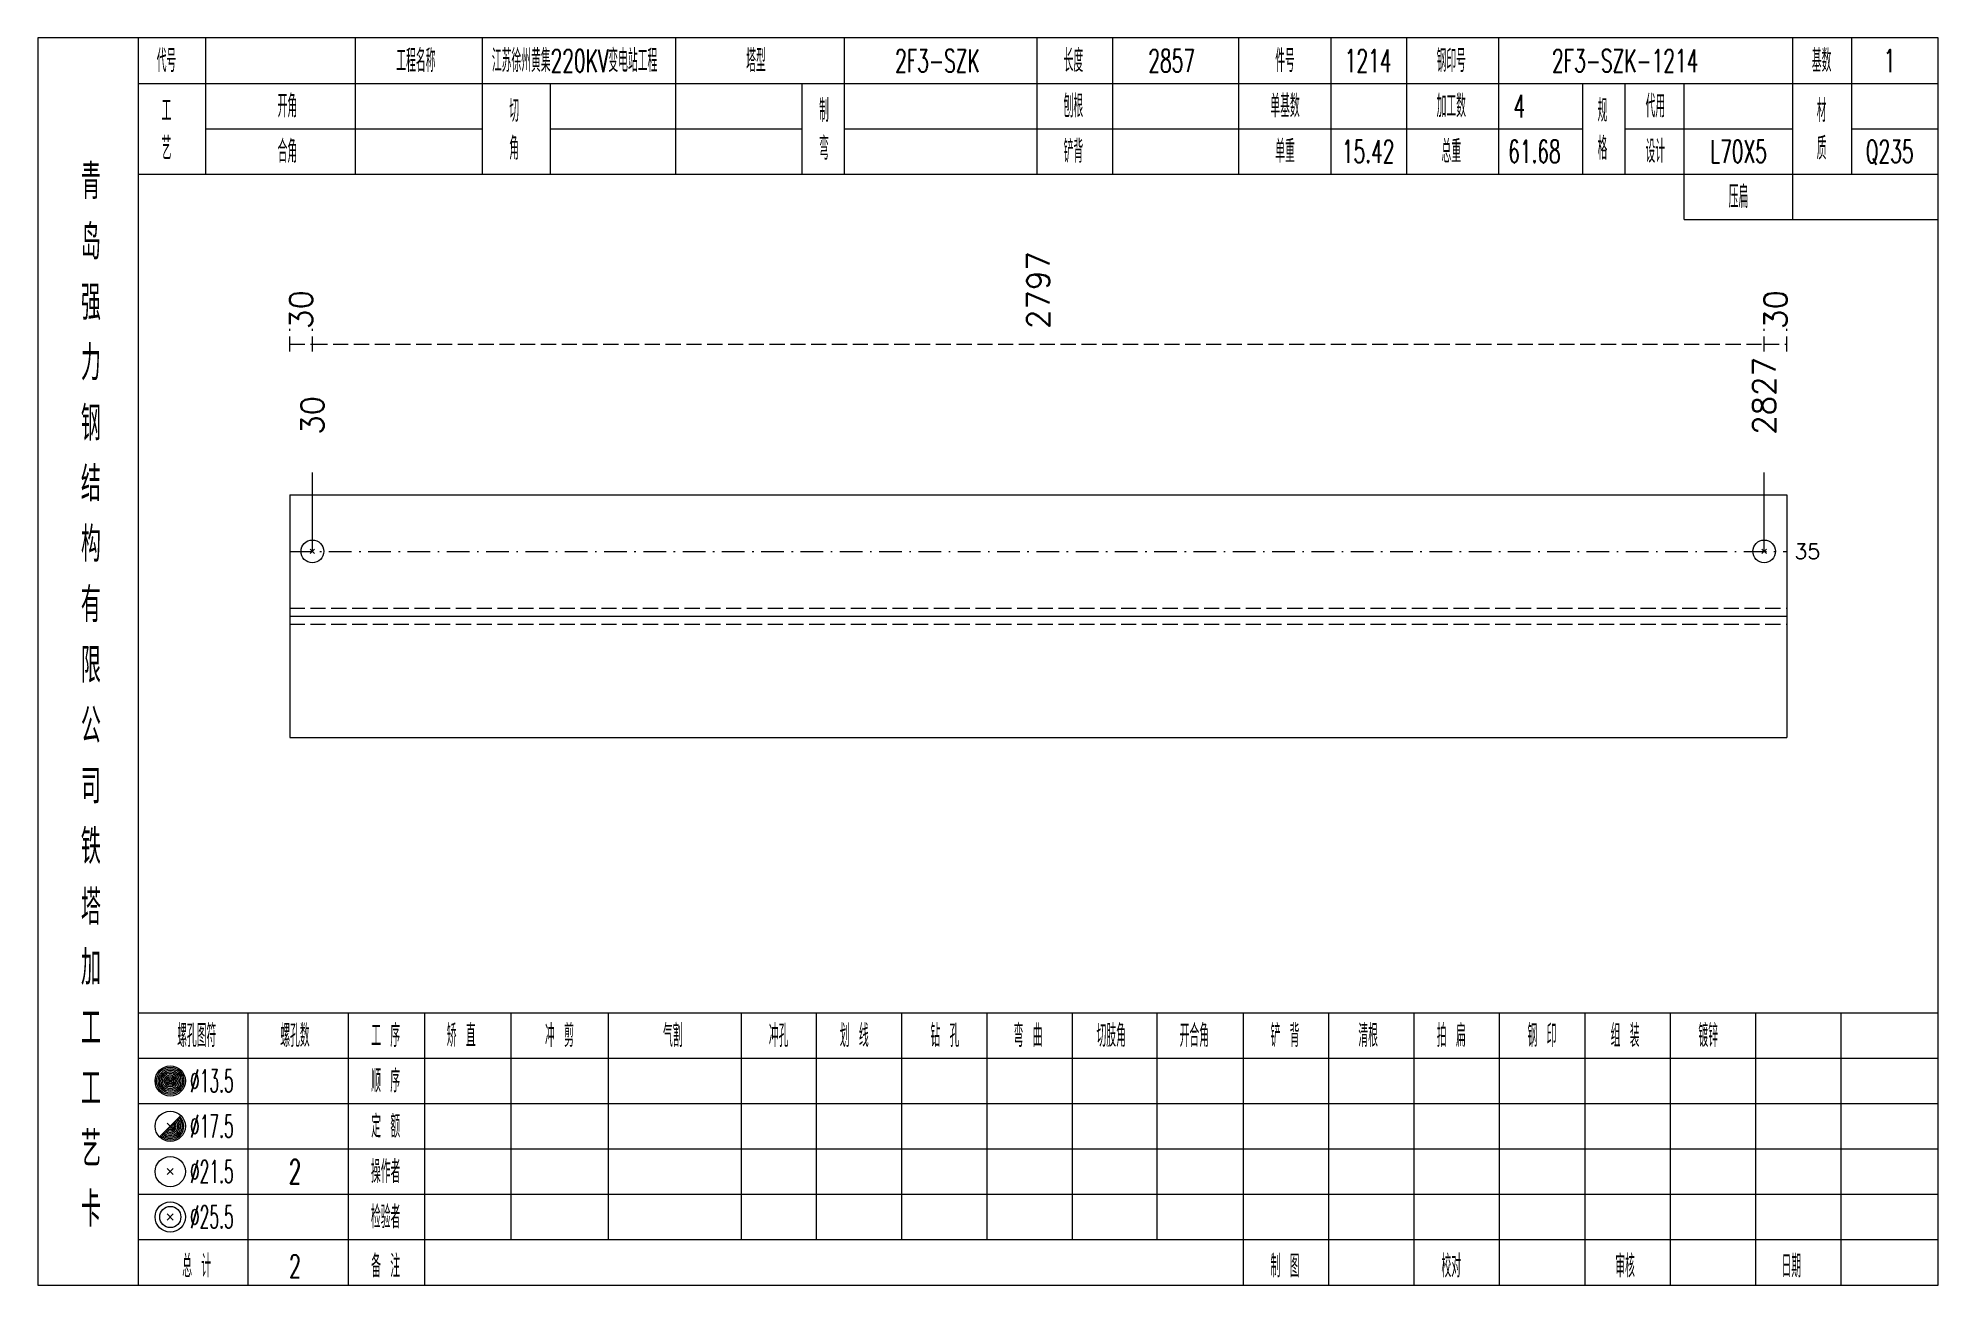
# Model space of a CAD drawing. Extents: x 0 to 4623, y -1159 to 4890.
# Drawn here: x 934.2 to 1185.6, y 450 to 615 of the extents above; entities that cross this region are included whole.
import ezdxf
from ezdxf.enums import TextEntityAlignment as Align

# ---------------------------------------------------------------- set-up
doc = ezdxf.new("R2010")
doc.units = 0
doc.header["$MEASUREMENT"] = 0
doc.linetypes.add('一点画线', pattern=[5.2, 3, -1, 0.2, -1])
doc.linetypes.add('虚线', pattern=[2.75, 2, -0.75])
doc.layers.get('0').update_dxf_attribs({"linetype": 'CONTINUOUS', "lineweight": 25})
for name, color, linetype, lineweight in [('1', 7, 'CONTINUOUS', 25), ('4', 7, 'CONTINUOUS', 25), ('5', 7, 'CONTINUOUS', 25)]:
    doc.layers.add(name, color=color, linetype=linetype, lineweight=lineweight)
doc.styles.get("Standard").update_dxf_attribs({"font": 'simplex.shx', "width": 0.7, "height": 3, "bigfont": 'gbhzfs.shx'})

msp = doc.modelspace()

# ---------------------------------------------------------------- texts
at = {"color": 8, "linetype": 'Continuous', "lineweight": 9}
for s, p in [('2797', (1066.55, 576.5)), ('30', (969, 576.5)), ('30', (1164.1, 576.5))]:
    msp.add_text(s, height=3, rotation=90, dxfattribs=at).set_placement(p, align=Align.MIDDLE_LEFT)
at = {"color": 7, "linetype": 'Continuous', "lineweight": 13}
for s, p in [('2827', (1162.6, 562.5)), ('30', (970.5, 562.5))]:
    msp.add_text(s, height=3, rotation=90, dxfattribs=at).set_placement(p, align=Align.MIDDLE_LEFT)
msp.add_text('35', height=2, dxfattribs=at).set_placement((1166.6, 547.071), align=Align.MIDDLE_LEFT)
at = {"layer": '4', "color": 1, "linetype": 'Continuous', "lineweight": 13}
for s, height, width, p in [('代号', 3, 0.6, (951.2, 612)), ('工程名称', 3, 0.6, (984.2, 612)), ('江苏徐州黄集220KV变电站工程', 3, 0.6, (1005.2, 612)), ('塔型', 3, 0.6, (1029.2, 612)), ('2F3-SZK', 3, 0.6, (1053.2, 612)), ('长度', 3, 0.6, (1071.2, 612)), ('2857', 3, 0.6, (1084.2, 612)), ('件号', 3, 0.6, (1099.2, 612)), ('1214', 3, 0.6, (1110.2, 612)), ('钢印号', 3, 0.6, (1121.2, 612)), ('2F3-SZK-1214', 3, 0.6, (1144.2, 612)), ('基数', 3, 0.6, (1170.2, 612)), ('1', 3, 0.6, (1179.2, 612)), ('工', 3, 0.6, (951.2, 605.4)), ('开角', 3, 0.6, (967.2, 606)), ('切', 3, 0.6, (997.2, 605.4)), ('制', 3, 0.6, (1038.2, 605.4)), ('刨根', 3, 0.6, (1071.2, 606)), ('单基数', 3, 0.6, (1099.2, 606)), ('加工数', 3, 0.6, (1121.2, 606)), ('4', 3, 0.6, (1130.2, 606)), ('规', 3, 0.6, (1141.2, 605.4)), ('代用', 3, 0.6, (1148.2, 606)), ('材', 3, 0.6, (1170.2, 605.4)), ('艺', 3, 0.6, (951.2, 600.4)), ('合角', 3, 0.6, (967.2, 600)), ('角', 3, 0.6, (997.2, 600.4)), ('弯', 3, 0.6, (1038.2, 600.4)), ('铲背', 3, 0.6, (1071.2, 600)), ('单重', 3, 0.6, (1099.2, 600)), ('15.42', 3, 0.6, (1110.2, 600)), ('总重', 3, 0.6, (1121.2, 600)), ('61.68', 3, 0.6, (1132.2, 600)), ('格', 3, 0.6, (1141.2, 600.4)), ('设计', 3, 0.6, (1148.2, 600)), ('L70X5', 3, 0.6, (1159.2, 600)), ('质', 3, 0.6, (1170.2, 600.4)), ('Q235', 3, 0.6, (1179.2, 600)), ('青', 4.6, 0.8, (941.2, 596)), ('压扁', 3, 0.6, (1159.2, 594)), ('岛', 4.6, 0.8, (941.2, 588)), ('强', 4.6, 0.8, (941.2, 580)), ('力', 4.6, 0.8, (941.2, 572)), ('钢', 4.6, 0.8, (941.2, 564)), ('结', 4.6, 0.8, (941.2, 556)), ('构', 4.6, 0.8, (941.2, 548)), ('有', 4.6, 0.8, (941.2, 540)), ('限', 4.6, 0.8, (941.2, 532)), ('公', 4.6, 0.8, (941.2, 524)), ('司', 4.6, 0.8, (941.2, 516)), ('铁', 4.6, 0.8, (941.2, 508)), ('塔', 4.6, 0.8, (941.2, 500)), ('加', 4.6, 0.8, (941.2, 492)), ('工', 4.6, 0.8, (941.2, 484)), ('螺孔图符', 3, 0.6, (955.2, 483)), ('螺孔数', 3, 0.6, (968.2, 483)), ('工 序', 3, 0.6, (980.2, 483)), ('矫 直', 3, 0.6, (990.2, 483)), ('冲 剪', 3, 0.6, (1003.2, 483)), ('气割', 3, 0.6, (1018.2, 483)), ('冲孔', 3, 0.6, (1032.2, 483)), ('划 线', 3, 0.6, (1042.2, 483)), ('钻 孔', 3, 0.6, (1054.2, 483)), ('弯 曲', 3, 0.6, (1065.2, 483)), ('切肢角', 3, 0.6, (1076.2, 483)), ('开合角', 3, 0.6, (1087.2, 483)), ('铲 背', 3, 0.6, (1099.2, 483)), ('清根', 3, 0.6, (1110.2, 483)), ('拍 扁', 3, 0.6, (1121.2, 483)), ('钢 印', 3, 0.6, (1133.2, 483)), ('组 装', 3, 0.6, (1144.2, 483)), ('镀锌', 3, 0.6, (1155.2, 483)), ('工', 4.6, 0.8, (941.2, 476)), ('%%C13.5', 3, 0.5, (957.2, 477)), ('顺 序', 3, 0.6, (980.2, 477)), ('定 额', 3, 0.6, (980.2, 471)), ('艺', 4.6, 0.8, (941.2, 468)), ('%%C17.5', 3, 0.5, (957.2, 471)), ('%%C21.5', 3, 0.5, (957.2, 465)), ('2', 3.2, 0.6, (968.2, 465)), ('操作者', 3, 0.6, (980.2, 465)), ('卡', 4.6, 0.8, (941.2, 460)), ('%%C25.5', 3, 0.5, (957.2, 459)), ('检验者', 3, 0.6, (980.2, 459)), ('总 计', 3, 0.6, (955.2, 452.5)), ('2', 3, 0.6, (968.2, 452.5)), ('备 注', 3, 0.6, (980.2, 452.5)), ('制 图', 3, 0.6, (1099.2, 452.5)), ('校对', 3, 0.6, (1121.2, 452.5)), ('审核', 3, 0.6, (1144.2, 452.5)), ('日期', 3, 0.6, (1166.2, 452.5))]:
    msp.add_text(s, height=height, dxfattribs=dict(at, width=width)).set_placement(p, align=Align.MIDDLE_CENTER)

# ---------------------------------------------------------------- blocks, each defined once
blk = doc.blocks.new('孔21.5')
at = {"layer": '5', "color": 7, "linetype": 'Continuous', "lineweight": 13}
for p, q in [((-0.2, -0.2), (0.2, 0.2)), ((-0.2, 0.2), (0.2, -0.2))]:
    blk.add_line(p, q, dxfattribs=at)
blk.add_circle((0, 0), 1, dxfattribs=at)

# ---------------------------------------------------------------- linework, layer by layer
at = {"color": 8, "linetype": '虚线', "lineweight": 9}
for p, q in [((967.5, 573.5), (967.5, 576.5)), ((970.5, 573.5), (970.5, 576.5)), ((970.5, 573.5), (970.5, 576.5)), ((1162.6, 573.5), (1162.6, 576.5)), ((1162.6, 573.5), (1162.6, 576.5)), ((1165.6, 573.5), (1165.6, 576.5)), ((967.5, 574.5), (970.5, 574.5)), ((970.5, 574.5), (1162.6, 574.5)), ((1162.6, 574.5), (1165.6, 574.5))]:
    msp.add_line(p, q, dxfattribs=at)
at = {"color": 7, "linetype": 'Continuous', "lineweight": 13}
for p, q in [((970.5, 547.071), (970.5, 557.5)), ((1162.6, 547.071), (1162.6, 557.5))]:
    msp.add_line(p, q, dxfattribs=at)
at = {"color": 7, "linetype": 'Continuous', "lineweight": 18}
for p, q in [((967.5, 554.571), (967.5, 522.429)), ((967.5, 554.571), (1165.6, 554.571)), ((1165.6, 554.571), (1165.6, 522.429)), ((967.5, 538.5), (1165.6, 538.5))]:
    msp.add_line(p, q, dxfattribs=at)
at = {"color": 3, "linetype": '一点画线', "lineweight": 13}
msp.add_line((967.5, 547.071), (1165.6, 547.071), dxfattribs=at)
at = {"color": 1, "linetype": '虚线', "lineweight": 18}
for p, q in [((967.5, 539.571), (1165.6, 539.571)), ((967.5, 537.429), (1165.6, 537.429))]:
    msp.add_line(p, q, dxfattribs=at)
at = {"layer": '1', "color": 7, "linetype": 'Continuous', "lineweight": 18}
msp.add_line((967.5, 522.429), (1165.6, 522.429), dxfattribs=at)
at = {"layer": '4', "color": 1, "linetype": 'Continuous', "lineweight": 18}
for p, q in [((947.5, 450), (947.5, 615)), ((956.4, 597), (956.4, 615)), ((976.2, 597), (976.2, 615)), ((993, 597), (993, 615)), ((1018.6, 597), (1018.6, 615)), ((1040.9, 597), (1040.9, 615)), ((1066.4, 597), (1066.4, 615)), ((1076.4, 597), (1076.4, 615)), ((1093.1, 597), (1093.1, 615)), ((1105.3, 597), (1105.3, 615)), ((1115.3, 597), (1115.3, 615)), ((1127.5, 597), (1127.5, 615)), ((1166.4, 591), (1166.4, 615)), ((1174.2, 597), (1174.2, 615)), ((947.5, 609), (1185.6, 609)), ((1002, 597), (1002, 609)), ((1035.3, 597), (1035.3, 609)), ((1138.6, 597), (1138.6, 609)), ((1144.2, 597), (1144.2, 609)), ((1152, 591), (1152, 609)), ((956.4, 603), (993, 603)), ((1002, 603), (1035.3, 603)), ((1040.9, 603), (1138.6, 603)), ((1144.2, 603), (1166.4, 603)), ((1174.2, 603), (1185.6, 603)), ((947.5, 597), (1185.6, 597)), ((1152, 591), (1185.6, 591)), ((947.5, 486), (1185.6, 486)), ((962, 450), (962, 486)), ((975.3, 450), (975.3, 486)), ((985.4, 450), (985.4, 486)), ((996.8, 456), (996.8, 486)), ((1009.7, 456), (1009.7, 486)), ((1027.3, 456), (1027.3, 486)), ((1037.2, 456), (1037.2, 486)), ((1048.5, 456), (1048.5, 486)), ((1059.8, 456), (1059.8, 486)), ((1071.1, 456), (1071.1, 486)), ((1082.3, 456), (1082.3, 486)), ((1093.7, 456), (1093.7, 486)), ((1105, 456), (1105, 486)), ((1116.3, 456), (1116.3, 486)), ((1127.6, 456), (1127.6, 486)), ((1138.9, 456), (1138.9, 486)), ((1150.2, 456), (1150.2, 486)), ((1161.5, 456), (1161.5, 486)), ((1172.8, 456), (1172.8, 486)), ((947.5, 480), (1185.6, 480)), ((947.5, 474), (1185.6, 474)), ((947.5, 468), (1185.6, 468)), ((947.5, 462), (1185.6, 462)), ((947.5, 456), (1185.6, 456)), ((1093.7, 450), (1093.7, 456)), ((1105, 450), (1105, 456)), ((1116.3, 450), (1116.3, 456)), ((1127.6, 450), (1127.6, 456)), ((1138.9, 450), (1138.9, 456)), ((1150.2, 450), (1150.2, 456)), ((1161.5, 450), (1161.5, 456)), ((1172.8, 450), (1172.8, 456))]:
    msp.add_line(p, q, dxfattribs=at)
at = {"layer": '4', "color": 7, "linetype": 'Continuous', "lineweight": 13}
for p, q in [((951.5, 476.8), (951.9, 477.2)), ((951.9, 476.8), (951.5, 477.2)), ((950.286, 469.586), (953.114, 472.414)), ((951.3, 471.4), (952.1, 470.6)), ((951.3, 464.6), (952.1, 465.4)), ((951.3, 465.4), (952.1, 464.6)), ((951.3, 458.6), (952.1, 459.4)), ((951.3, 459.4), (952.1, 458.6))]:
    msp.add_line(p, q, dxfattribs=at)
at = {"layer": '4', "color": 1, "linetype": 'Continuous', "lineweight": 18}
msp.add_lwpolyline([(934.2, 615), (934.2, 450), (1185.6, 450), (1185.6, 615)], close=True, dxfattribs=at)
at = {"layer": '4', "color": 7, "linetype": 'Continuous', "lineweight": 13}
for centre, radius in [((951.7, 477), 2), ((951.7, 477), 1.8), ((951.7, 477), 1.6), ((951.7, 477), 1.4), ((951.7, 477), 1.2), ((951.7, 477), 1), ((951.7, 477), 0.8), ((951.7, 477), 0.6), ((951.7, 477), 0.4), ((951.7, 477), 0.2), ((951.7, 471), 2), ((951.7, 465), 2), ((951.7, 459), 2), ((951.7, 459), 1.4)]:
    msp.add_circle(centre, radius, dxfattribs=at)
for radius in [1.8, 1.6, 1.4, 1.2, 1, 0.8, 0.6, 0.4, 0.2]:
    msp.add_arc((951.7, 471), radius, 225, 45, dxfattribs=at)

# ---------------------------------------------------------------- block references
at = {"color": 7, "linetype": 'Continuous', "lineweight": 13, "xscale": 1.5, "yscale": 1.5, "zscale": 1.5}
for p in [(970.5, 547.071), (1162.6, 547.071)]:
    msp.add_blockref('孔21.5', p, dxfattribs=at)

msp.set_redraw_order([(e.dxf.handle, doc.entitydb.next_handle()) for e in msp.query("TEXT MTEXT ATTDEF DIMENSION ARC_DIMENSION")])  # texts and dimensions are drawn at this point

doc.saveas('drawing.dxf')
